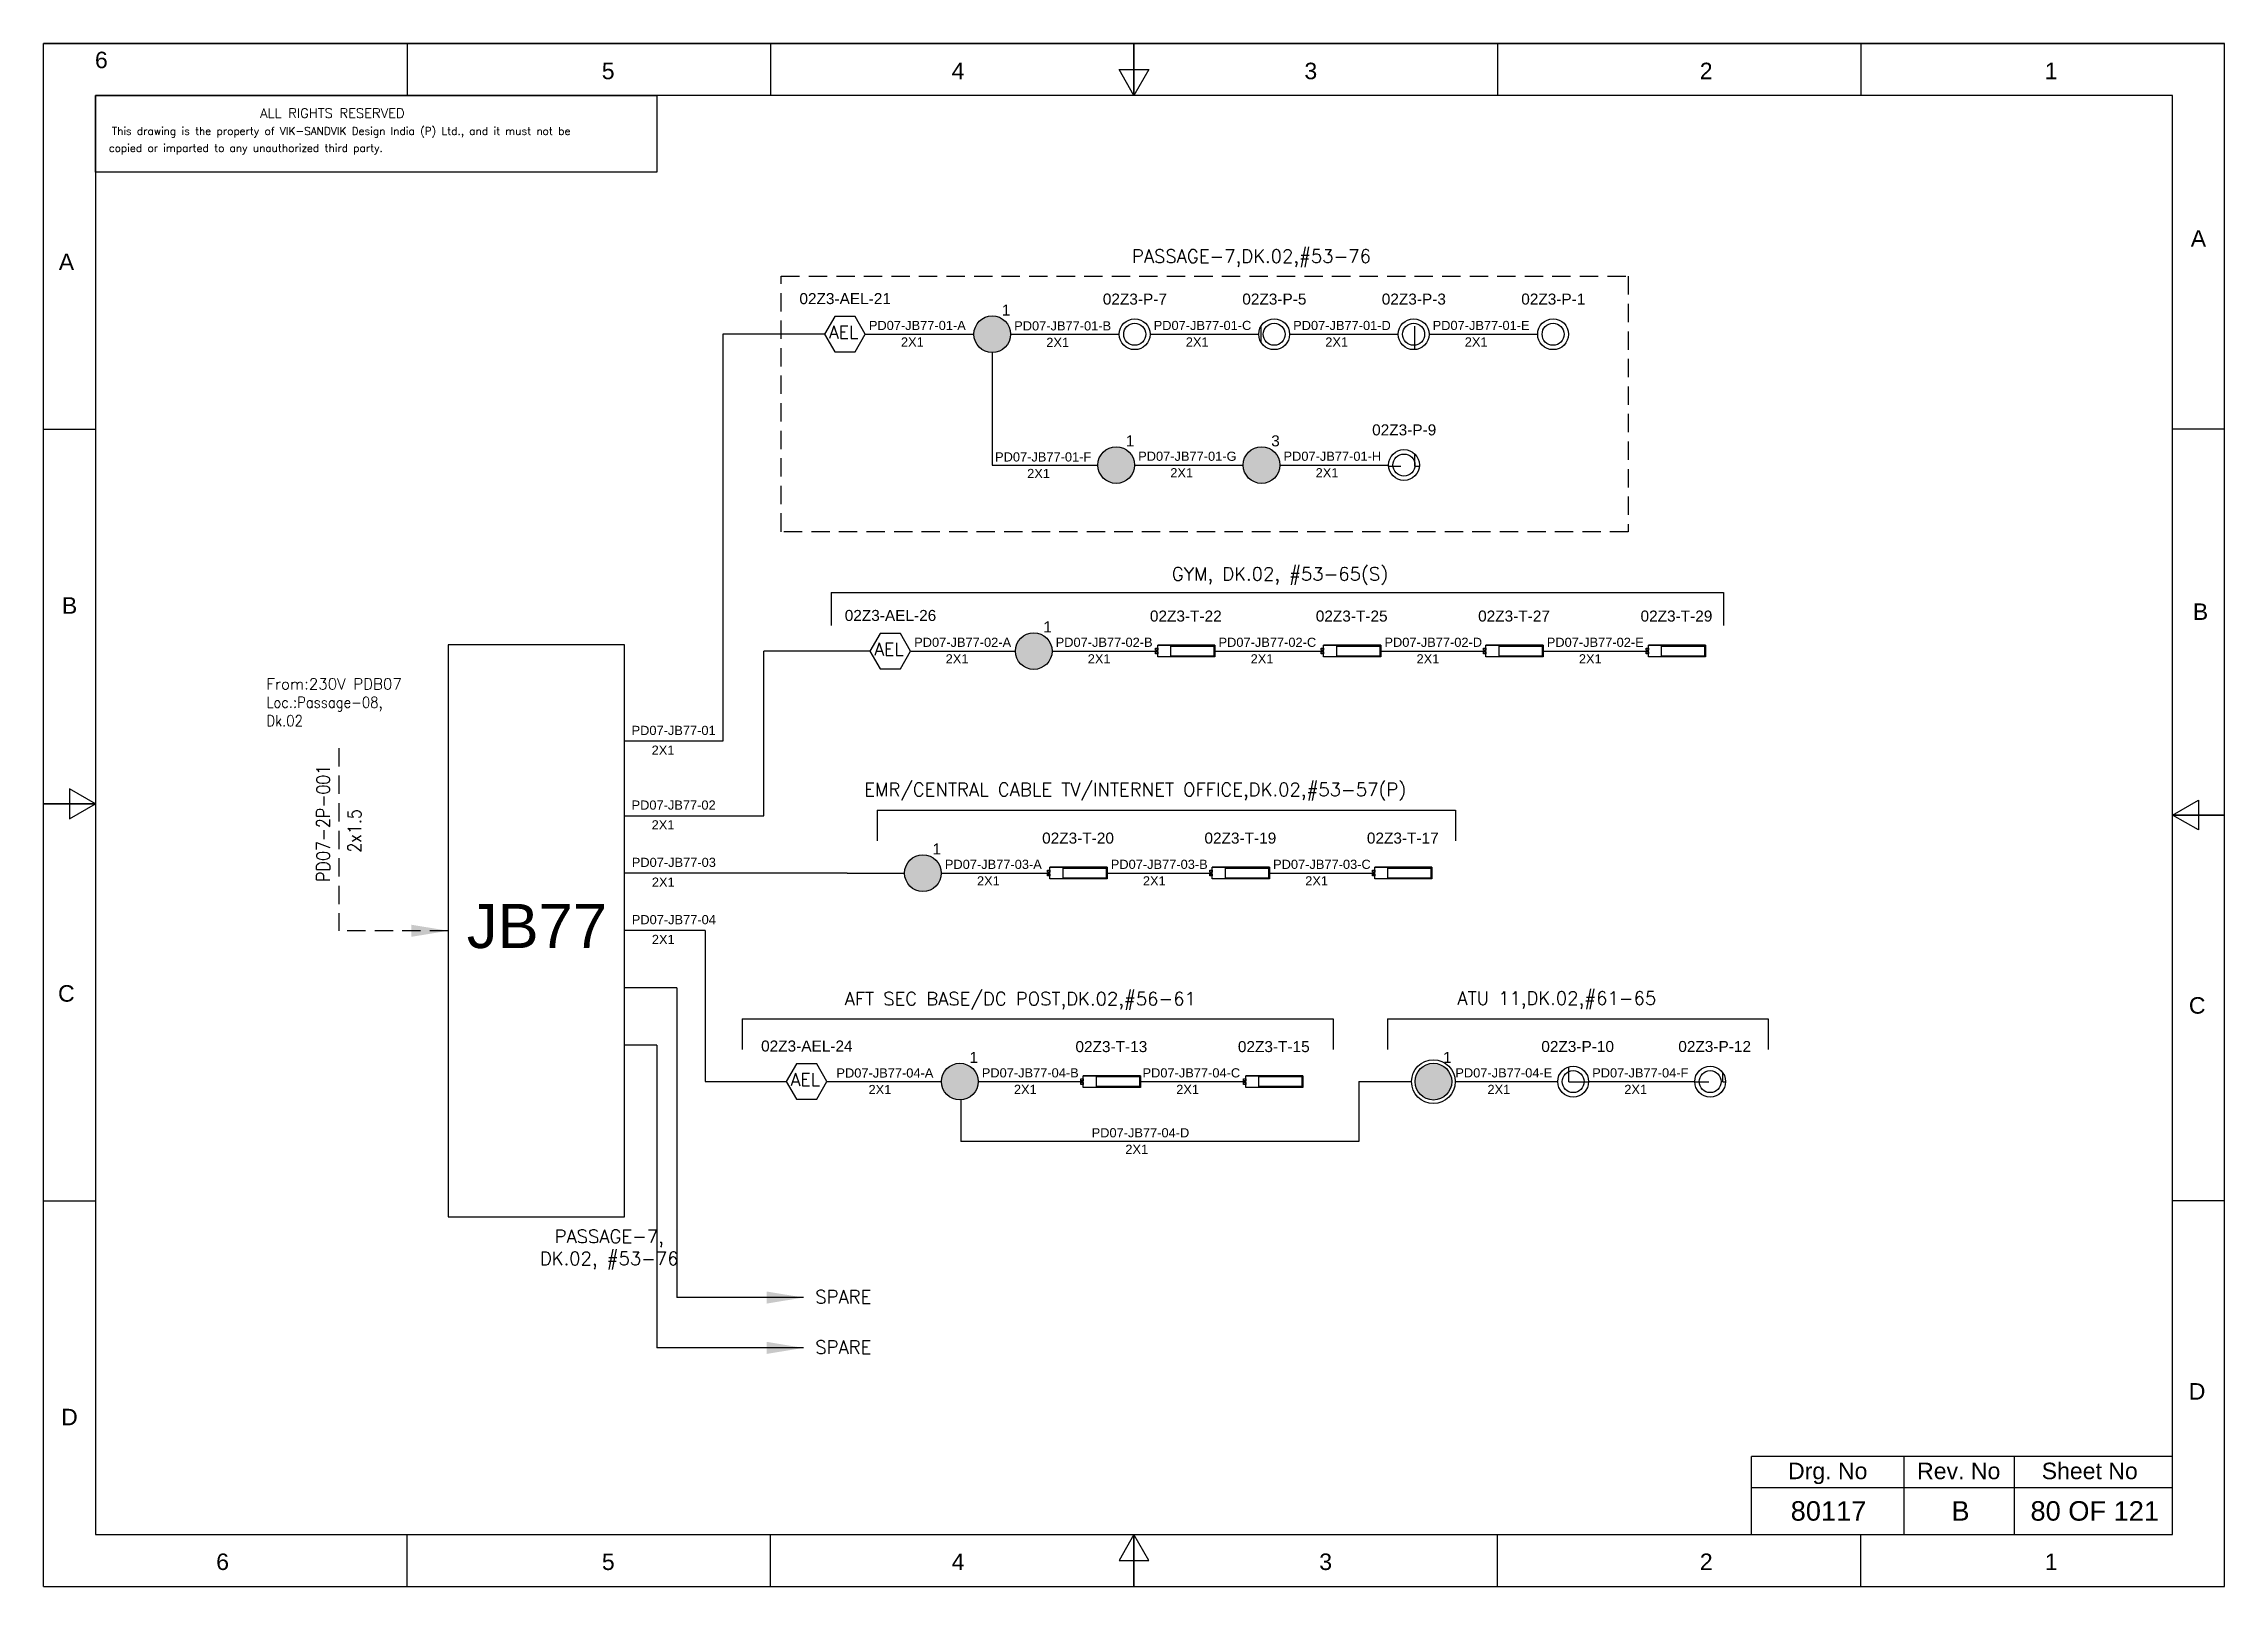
# Model space of a CAD drawing. Header units: inches. Extents: x -3311 to 1429, y -713 to 2436.
# Drawn here: x -3309.1 to -3012.1, y 98.9 to 309 of the extents above; entities that cross this region are included whole.
import ezdxf
from ezdxf.enums import TextEntityAlignment as Align

# ---------------------------------------------------------------- set-up
doc = ezdxf.new("R2010")
doc.units = ezdxf.units.IN
doc.linetypes.add('HIDDEN', pattern=[0.375, 0.25, -0.125])
doc.linetypes.add('SOLID', pattern=[0])
for name, color, linetype, lineweight in [('ELEC_TXT-025', 1, 'Continuous', 25), ('HEL-025', 1, 'Continuous', 25), ('HEL-035', 2, 'Continuous', 35)]:
    doc.layers.add(name, color=color, linetype=linetype, lineweight=lineweight)
doc.layers.add('LINE', color=3, linetype='SOLID')
doc.styles.add('_NORMAL', font='arial.ttf')
doc.styles.add('ROMANS', font='simplex.shx', dxfattribs={"width": 0.88})
doc.styles.get("Standard").update_dxf_attribs({"font": 'arial.ttf'})
doc.dimstyles.get("Standard").update_dxf_attribs({"dimtxt": 0.18, "dimasz": 0.18, "dimexe": 0.18, "dimexo": 0.0625, "dimgap": 0.09, "dimtad": 0, "dimtih": 1, "dimtoh": 1, "dimdec": 4, "dimzin": 0, "dimdsep": 46, "dimtxsty": 'Standard', "dimcen": 0.09, "dimadec": 0, "dimazin": 0, "dimtfac": 1, "dimtdec": 4, "dimtofl": 0, "dimtmove": 0, "dimatfit": 3, "dimfxl": 1, "dimtolj": 1, "dimtzin": 0, "dimarcsym": 0})
pattern_1 = [(0, (0, 0), (0, 6.985), [5.08, -1.905]), (90, (0, 0), (-6.985, 4e-16), [5.08, -1.905])]

msp = doc.modelspace()

# ---------------------------------------------------------------- texts
at = {"color": 7}
for s, p in [('PD07-JB77-01-A', (-3196.665583570289, 270.0098554379983, -0.0541218630375611)), ('PD07-JB77-01-B', (-3176.870876162847, 269.954801690883, -0.0811827945563417)), ('PD07-JB77-01-C', (-3157.874749557949, 270.0098286645734, -0.0811827945563417)), ('PD07-JB77-01-D', (-3138.879332551598, 270.0098377973918, -0.0811827945563417)), ('PD07-JB77-01-E', (-3119.883915545344, 270.0098377973918, -0.1082437260751223)), ('2X1', (-3192.294875014518, 267.755701561453, -0.0541218630375611)), ('2X1', (-3172.50016760799, 267.7005801980708, -0.0811827945563417)), ('2X1', (-3153.504041002922, 267.7556339451867, -0.0541218630375611)), ('2X1', (-3134.508623996666, 267.7556339451867, -0.0811827945563417)), ('2X1', (-3115.513206990413, 267.7556339451867, -0.1082437260751223)), ('PD07-JB77-01-F', (-3179.476490433341, 252.1064544934968, -0.0541218630375611)), ('PD07-JB77-01-G', (-3159.98680247678, 252.2007788377646, -0.0811827945563417)), ('PD07-JB77-01-H', (-3140.191385470524, 252.200778837765, -0.0811827945563417)), ('2X1', (-3175.105781878412, 249.8522506412917, -0.0541218630375611)), ('2X1', (-3155.616093921849, 249.9465749855594, -0.0811827945563417)), ('2X1', (-3135.820676915593, 249.9465749855599, -0.0811827945563417)), ('PD07-JB77-02-A', (-3190.490485068071, 226.8677241718433)), ('2X1', (-3186.20617425575, 224.613470841156)), ('PD07-JB77-02-B', (-3171.223675283166, 226.8676923339681)), ('2X1', (-3166.852966728308, 224.613470841156)), ('PD07-JB77-02-C', (-3149.041569057644, 226.8671104919263, -0.0541218630375612)), ('2X1', (-3144.670860502617, 224.6129157725391, -0.0270609315187806)), ('PD07-JB77-02-D', (-3126.447409912929, 226.8671196247442, -0.0270609315187806)), ('2X1', (-3122.076701357998, 224.6129157725391, -0.0270609315187806)), ('PD07-JB77-02-E', (-3104.339718590115, 226.8671196247442, -0.0541218630375612)), ('2X1', (-3099.969010035185, 224.6129157725391, -0.0541218630375612)), ('PD07-JB77-01', (-3228.982344328465, 214.8680671655338)), ('2X1', (-3226.251401588199, 212.1744233734889)), ('PD07-JB77-02', (-3228.982344328465, 204.7010201355579)), ('2X1', (-3226.251401588199, 202.007376343513)), ('PD07-JB77-03', (-3228.952110100497, 196.8993889996263)), ('PD07-JB77-03-A', (-3186.312789586114, 196.6317680404918, -0.0270609315187806)), ('PD07-JB77-03-B', (-3163.718630441398, 196.6317771733097)), ('PD07-JB77-03-C', (-3141.610939118587, 196.6317771733097, -0.0270609315187806)), ('2X1', (-3226.221167360229, 194.2057452075814)), ('2X1', (-3181.942081031087, 194.3775733211046)), ('2X1', (-3159.347921886468, 194.3775733211046)), ('2X1', (-3137.240230563656, 194.3775733211046, -0.0270609315187806)), ('PD07-JB77-04', (-3228.952110100497, 189.0977578636939)), ('2X1', (-3226.221167360229, 186.404114071649)), ('PD07-JB77-04-A', (-3201.082262201732, 168.2215921497973)), ('PD07-JB77-04-B', (-3181.286925239061, 168.2386254218563)), ('PD07-JB77-04-C', (-3159.395939230446, 168.2386254218563, -0.0270609315187806)), ('PD07-JB77-04-E', (-3116.789887642057, 168.2373657151097, -0.0541218630375612)), ('PD07-JB77-04-F', (-3098.156820673452, 168.2373657151097, -0.0541218630375612)), ('2X1', (-3196.711553646801, 165.9673882975921)), ('2X1', (-3176.916216684131, 165.9844215696512)), ('2X1', (-3154.808525361319, 165.9844215696512, -0.0270609315187806)), ('2X1', (-3112.419179086286, 165.9832118385643, -0.0541218630375612)), ('2X1', (-3093.786112117681, 165.9832118385643, -0.0541218630375612)), ('PD07-JB77-04-D', (-3166.323475965182, 160.0803154330092, 0.0226012417682819)), ('2X1', (-3161.736062096054, 157.8261115808041, 0.0226012417682819))]:
    msp.add_text(s, height=1.25, dxfattribs=at).set_placement(p)
at = {"color": 7, "lineweight": 30}
msp.add_text('JB77 ', height=6, dxfattribs=at).set_placement((-3240.706571161263, 188.857067043572), align=Align.MIDDLE_CENTER)
at = {"color": 7}
for s, height, p in [('Sheet No', 2.245994999999999, (-3030.396933409945, 114.658533688661)), ('Drg. No', 2.245994999999999, (-3066.075950482776, 114.658533688661)), ('Rev. No', 2.245994999999999, (-3048.238334853833, 114.6585336886614)), ('80117', 2.65275, (-3065.968255070804, 109.2134179965233)), ('B', 2.65275, (-3047.99758448722, 109.2134179965242)), ('80 OF 121', 2.65275, (-3029.711066937242, 109.2134179965242))]:
    msp.add_text(s, height=height, dxfattribs=at).set_placement(p, align=Align.MIDDLE_CENTER)
at = {"color": 7, "char_height": 1.8, "attachment_point": 1, "style": '_NORMAL'}
for s, insert, width in [('{\\Fromans|c0;\\C2;PASSAGE-7,DK.02,#53-76}', (-3160.840022925233, 280.9757750555463, 0.1619979061960787), 40.2117073211565), ('{\\Fromans|c0;\\C2;EMR/CENTRAL CABLE TV/INTERNET OFFICE,DK.02,#53-57(P)}', (-3197.315798385861, 208.3398845273109, 0.2161197692336398), 99.63531728856094), ('{\\Fromans|c0;\\C2;AFT SEC BASE/DC POST,DK.02,#56-61}', (-3199.957918571087, 179.8598336332079, 0.2161197692336398), 59.71369568218586), ('{\\Fromans|c0;\\C2;ATU 11,DK.02,#61-65}', (-3116.51813495477, 179.9467327758575, 0.1619979061960787), 74.17760965465446), ('{\\Fromans|c0;\\C2;SPARE}', (-3203.96126805862, 139.263265078469), 8.165826236390785), ('{\\Fromans|c0;\\C2;SPARE}', (-3203.96126805862, 132.4076361786701), 8.165826236390785)]:
    msp.add_mtext(s, dxfattribs=dict(at, insert=insert, width=width))
at = {"insert": (-3155.407574415776, 237.6936469452799), "char_height": 1.8, "width": 80.35367833693469, "attachment_point": 1, "style": '_NORMAL'}
msp.add_mtext('{\\Fromans|c0;\\C2;GYM, DK.02, #53-65(S)}', dxfattribs=at)
at = {"color": 7, "insert": (-3278.719561294876, 222.5671770037938), "char_height": 1.5, "width": 36.88843007146136, "attachment_point": 1}
msp.add_mtext('{\\Fromans|c0;\\C2;From:230V PDB07 \\P\\Fsimplex|c0;\\W0.88;Loc.:Passage-08,      \\PDk.02}', dxfattribs=at)
at = {"color": 7, "insert": (-3271.885196696742, 194.8663954268195), "char_height": 1.8, "width": 17.12963194783359, "attachment_point": 1, "rotation": 90, "style": '_NORMAL'}
msp.add_mtext('{\\Fromans|c0;\\W0.88;PD07-2P-001}', dxfattribs=at)
at = {"color": 7, "insert": (-3267.614245296604, 198.8671670944045), "char_height": 1.8, "attachment_point": 1, "rotation": 90, "style": '_NORMAL'}
msp.add_mtext('{\\Fsimplex|c0;\\W0.88;2x1.5}', dxfattribs=at)
at = {"color": 7, "insert": (-3241.479401287676, 147.4955623346168), "char_height": 1.8, "attachment_point": 1, "style": '_NORMAL'}
msp.add_mtext('\\pxqc;{\\Fromans|c0;\\C2;PASSAGE-7, \\PDK.02, #53-76}', dxfattribs=at)

# ---------------------------------------------------------------- blocks, each defined once
blk = doc.blocks.new('FIXED_KEY_SWITCH')
h = blk.add_hatch(color=1)
h.dxf.hatch_style = 1
edge = h.paths.add_edge_path()
edge.add_arc((848.1293472096052, 1737.458094578189), 2.5, 0, 360)
at = {"color": 1}
blk.add_circle((848.1293472096052, 1737.458094578189), 2.5, dxfattribs=at)
at = {"color": 7, "insert": (849.4370786624187, 1741.499464984656), "char_height": 1.5, "attachment_point": 1, "style": '_NORMAL'}
blk.add_mtext_dynamic_manual_height_columns('1', width=1.5, gutter_width=7.5, heights=[0], dxfattribs=at)
blk = doc.blocks.new('SWT')
blk.add_blockref('FIXED_KEY_SWITCH', (0, 0))
blk.add_attdef('TAG_NO', (844.5529265958943, 1741.112352781243), '', height=1.5)
blk = doc.blocks.new('AEL')
at = {"color": 4}
blk.add_lwpolyline([(989.9752931674598, -190.0937488762077), (992.7522595313308, -190.0937488762077), (994.140742713266, -187.6888254596407), (992.7522595313308, -185.2839020430737), (989.9752931674598, -185.2839020430737), (988.5868099855245, -187.6888254596407)], close=True, dxfattribs=at)
at = {"color": 4, "style": 'ROMANS'}
blk.add_text('AEL', height=1.725, dxfattribs=at).set_placement((989.1959836497424, -188.2711585409042))
blk = doc.blocks.new('AEL_L')
blk.add_blockref('AEL', (0, 0))
blk.add_attdef('TAG_NO', (986.5509174898416, -183.5896636619281), '', height=1.5)
blk = doc.blocks.new('2A')
at = {"color": 7, "lineweight": -3, "ltscale": 2.5}
blk.add_line((790.0248076338233, 1997.62080387622, -0.0270609315187806), (782.2260654954592, 1997.62080387622, -0.0270609315187806), dxfattribs=at)
at = {"color": 7, "lineweight": -3, "ltscale": 2.5, "elevation": -0.0270609315187806}
for points in [[(781.9116000866528, 1997.205709536597), (782.2260654954592, 1997.205709536597), (782.2260654954592, 1996.941558593201), (781.9116000866528, 1996.941558593201)], [(781.9116000866528, 1996.702564882509), (782.2260654954592, 1996.702564882509), (782.2260654954592, 1996.438413939113), (781.9116000866528, 1996.438413939113)], [(782.2260654954592, 1997.62080387622), (790.0248076338233, 1997.62080387622), (790.0248076338233, 1996.02331959949), (782.2260654954592, 1996.02331959949)], [(784.0292030799361, 1997.501307020874), (789.8782596837103, 1997.501307020874), (789.8782596837103, 1996.142816454836), (784.0292030799361, 1996.142816454836)]]:
    blk.add_lwpolyline(points, close=True, dxfattribs=at)
blk = doc.blocks.new('LED TUBE LIGHT 30W')
blk.add_blockref('2A', (179.9054482727602, -357.8945967387995))
blk.add_attdef('TAG_NO.', (962.5195036238373, 1642.970585224031), '', height=1.5)
blk = doc.blocks.new('1')
h = blk.add_hatch()
h.set_pattern_fill('ANGLE', color=6)
h.set_pattern_definition(pattern_1)
h.paths.add_polyline_path([(303.2302353130694, 2044.429466900096, 1), (306.2249300712715, 2044.429466900096, 1)], flags=0)
h.paths.add_polyline_path([(302.6275826921704, 2044.429466900096, 1), (306.8275826921705, 2044.429466900096, 1)])
h.paths.add_polyline_path([(306.2249300712715, 2044.429466900096, -1), (303.2302353130694, 2044.429466900096, -1)], flags=16)
h = blk.add_hatch()
h.set_pattern_fill('ANGLE', color=6)
h.set_pattern_definition(pattern_1)
h.paths.add_polyline_path([(303.2302353130694, 2044.429466900096, 1), (306.2249300712715, 2044.429466900096, 1)])
at = {"color": 6}
for radius in [2.099999999999999, 1.497347379101032]:
    blk.add_circle((304.7275826921705, 2044.429466900096), radius, dxfattribs=at)
blk = doc.blocks.new('LED PENDENT LIGHT 15W')
blk.add_blockref('1', (0, 0))
blk.add_attdef('TAG_NO', (301.6269754207697, 2048.098214413763), '', height=1.5)
blk = doc.blocks.new('fr')
at = {"color": 7, "linetype": 'Continuous'}
for p, q in [((33763.99041882888, 4500.404704292372), (33466.99094982888, 4500.404704292372)), ((33466.99094982888, 4500.404704292372), (33763.99041882888, 4500.404704292372)), ((33466.99094982888, 4290.333634292372), (33466.99094982888, 4500.404704292372)), ((33516.49086132888, 4500.404704292372), (33516.49086132888, 4493.331604292372)), ((33565.99077282888, 4500.404704292372), (33565.99077282888, 4493.331604292372)), ((33615.49068432888, 4500.404704292372), (33615.49068432888, 4493.331604292372)), ((33615.49068432888, 4493.331604292372), (33615.49068432888, 4500.404704292372)), ((33615.49068432888, 4500.404704292372), (33615.49068432888, 4493.331604292372)), ((33664.99059582888, 4500.404704292372), (33664.99059582888, 4493.331604292372)), ((33714.49050732888, 4500.404704292372), (33714.49050732888, 4493.331604292372)), ((33763.99041882888, 4290.333634292372), (33763.99041882888, 4500.404704292372)), ((33763.99041882888, 4290.333634292372), (33763.99041882888, 4500.404704292372)), ((33615.49068432888, 4493.331604292372), (33613.44882182088, 4496.868154292371)), ((33613.44882182088, 4496.868154292371), (33617.53254683689, 4496.868154292371)), ((33617.53254683689, 4496.868154292371), (33615.49068432888, 4493.331604292372)), ((33756.91731882888, 4493.331604292372), (33474.06404982888, 4493.331604292372)), ((33474.06404982888, 4493.331604292372), (33474.06404982888, 4297.406734292372)), ((33756.91731882888, 4297.406734292372), (33756.91731882888, 4493.331604292372)), ((33466.99094982888, 4447.886936792373), (33474.06404982888, 4447.886936792373)), ((33763.99041882888, 4447.886936792373), (33756.91731882888, 4447.886936792373)), ((33474.06404982888, 4396.869169292371), (33470.52749982888, 4398.911031800373)), ((33470.52749982888, 4398.911031800373), (33470.52749982888, 4394.827306784372)), ((33466.99094982888, 4396.869169292371), (33474.06404982888, 4396.869169292371)), ((33474.06404982888, 4396.869169292371), (33466.99094982888, 4396.869169292371)), ((33466.99094982888, 4396.869169292371), (33474.06404982888, 4396.869169292371)), ((33470.52749982888, 4394.827306784372), (33474.06404982888, 4396.869169292371)), ((33756.91731882888, 4395.369169292371), (33760.45386882887, 4397.411031800371)), ((33760.45386882887, 4397.411031800371), (33760.45386882887, 4393.327306784372)), ((33763.99041882888, 4395.369169292371), (33756.91731882888, 4395.369169292371)), ((33760.45386882887, 4393.327306784372), (33756.91731882888, 4395.369169292371)), ((33756.91731882888, 4395.369169292371), (33763.99041882888, 4395.369169292371)), ((33763.99041882888, 4395.369169292371), (33756.91731882888, 4395.369169292371)), ((33466.99094982888, 4342.851401792372), (33474.06404982888, 4342.851401792372)), ((33763.99041882888, 4342.851401792372), (33756.91731882888, 4342.851401792372)), ((33474.06404982888, 4297.406734292372), (33756.91731882888, 4297.406734292372)), ((33516.49086132888, 4290.333634292372), (33516.49086132888, 4297.406734292372)), ((33565.99077282888, 4290.333634292372), (33565.99077282888, 4297.406734292372)), ((33615.49068432888, 4297.406734292372), (33613.44882182088, 4293.870184292372)), ((33615.49068432888, 4290.333634292372), (33615.49068432888, 4297.406734292372)), ((33617.53254683689, 4293.870184292372), (33615.49068432888, 4297.406734292372)), ((33615.49068432888, 4297.406734292372), (33615.49068432888, 4290.333634292372)), ((33615.49068432888, 4290.333634292372), (33615.49068432888, 4297.406734292372)), ((33664.99059582888, 4290.333634292372), (33664.99059582888, 4297.406734292372)), ((33714.49050732888, 4290.333634292372), (33714.49050732888, 4297.406734292372)), ((33613.44882182088, 4293.870184292372), (33617.53254683689, 4293.870184292372)), ((33466.99094982888, 4290.333634292372), (33763.99041882888, 4290.333634292372)), ((33466.99094982888, 4290.333634292372), (33763.99041882888, 4290.333634292372))]:
    blk.add_line(p, q, dxfattribs=at)
at = {"color": 7, "style": '_NORMAL'}
for s, p in [('6', (33474.85554122253, 4498.184568051995)), ('5', (33543.88086868043, 4496.684568051995)), ('4', (33591.52292783513, 4496.684568051995)), ('3', (33639.57026672662, 4496.684568051994)), ('2', (33693.41447692277, 4496.684568051995)), ('1', (33740.39470872623, 4496.684568051995)), ('A', (33760.45386882887, 4473.878661882723)), ('A', (33470.10256842159, 4470.684646417788)), ('B', (33470.52499920517, 4423.895143770592)), ('B', (33760.73536651571, 4423.056339053171)), ('C', (33470.08476970382, 4371.074991954313)), ('C', (33760.28539060379, 4369.440827315858)), ('D', (33760.2726824658, 4316.886883350412)), ('D', (33470.50885169667, 4313.392487638034)), ('6', (33491.36728552911, 4293.686598051996)), ('5', (33543.89261298701, 4293.686598051996)), ('4', (33591.53467214172, 4293.686598051996)), ('3', (33641.59491144936, 4293.686598051996)), ('2', (33693.42622122935, 4293.686598051996)), ('1', (33740.40645303282, 4293.686598051996))]:
    blk.add_text(s, height=2.245709249999999, dxfattribs=at).set_placement(p, align=Align.MIDDLE_CENTER)
blk = doc.blocks.new('A$C4BAD7D21')
at = {"layer": 'HEL-025'}
blk.add_lwpolyline([(-34000.00013845507, -7.23888515495e-05), (-34000.00013845501, 2086.008166713233), (-18713.72949524718, 2086.008166713277), (-18713.72949524724, -7.23888078937e-05)], close=True, dxfattribs=at)
at = {"layer": 'HEL-025', "style": 'ROMANS'}
for s, p in [('This drawing is the property of VIK-SANDVIK Design India (P) Ltd., and it must not be', (-33557.56104603212, 1015.847137906297)), (' copied or imparted to any unauthorized third party.', (-33784.71575493622, 550.1417873854515))]:
    blk.add_text(s, height=210, dxfattribs=at).set_placement(p)
at = {"layer": 'HEL-035', "style": 'ROMANS'}
blk.add_text('     ALL RIGHTS RESERVED', height=262.5, dxfattribs=at).set_placement((-30497.35732344113, 1475.667350434829))
blk = doc.blocks.new('LHS_SWITCH')
h = blk.add_hatch(color=1)
h.dxf.hatch_style = 1
edge = h.paths.add_edge_path()
edge.add_arc((2067.218049180806, 3641.353356733535), 2, 0, 360)
at = {"color": 1}
blk.add_circle((2067.218049180806, 3641.353356733535), 2, dxfattribs=at)
at = {"color": 7, "insert": (2068.264234343057, 3644.586453058708), "char_height": 1.2, "attachment_point": 1, "style": '_NORMAL'}
blk.add_mtext_dynamic_manual_height_columns('3', width=1.5, gutter_width=7.5, heights=[0], dxfattribs=at)

# ---------------------------------------------------------------- linework, layer by layer
for p, q in [((-3216.553214562909, 269.4373549623579), (-3216.553214562909, 214.0279725041828)), ((-3202.709993502233, 269.4373549623579, -0.0541218630375611), (-3216.553214562909, 269.4373549623579, -0.0541218630375611)), ((-3210.977141773904, 203.8609254742068), (-3210.977141773904, 226.295691663714)), ((-3195.542260573292, 204.6284321143562, -0.0541218630375611), (-3116.790521690332, 204.6284321143571, -0.0541218630375611)), ((-3199.601606868003, 196.0592943382757), (-3229.959564907425, 196.0592943382757)), ((-3218.946254422018, 188.2576632023438), (-3229.959564907425, 188.2576632023438)), ((-3218.946254422018, 188.2576632023438), (-3218.94625442202, 167.6674077352941)), ((-3222.824582779459, 180.4560320664113), (-3229.959564907425, 180.4560320664113)), ((-3222.824582779459, 180.4560320664118), (-3222.824582779459, 138.2662712763385)), ((-3213.911412040563, 176.2164820702783, -0.0541218630375611), (-3133.442574226632, 176.2164820702783, -0.0541218630375611)), ((-3126.019358309255, 176.2352803629028, -0.1082437260751223), (-3074.167936844327, 176.2352803629037, -0.1082437260751223)), ((-3225.546067337934, 172.6544009304789), (-3229.959564907425, 172.6544009304789)), ((-3225.546067337934, 172.6544009304798), (-3225.546067337934, 131.4106423765397)), ((-3184.15999060451, 165.1701663502223), (-3184.1377221001, 159.5078325979752))]:
    msp.add_line(p, q)
at = {"color": 7, "linetype": 'Continuous'}
for p, q in [((-3019.130289469722, 116.6071690350345), (-3076.449163973437, 116.6071690350345)), ((-3076.449163973437, 106.0113942194794), (-3076.449163973437, 116.6071690350345)), ((-3055.676562317862, 106.0113942194794), (-3055.676562317862, 116.6071690350345)), ((-3040.660292562242, 106.0113942194794), (-3040.660292562242, 116.6071690350345)), ((-3076.449163973437, 112.4243739635567), (-3019.130289469722, 112.4243739635567))]:
    msp.add_line(p, q, dxfattribs=at)
at = {"linetype": 'HIDDEN', "ltscale": 10, "elevation": -0.1082437260751222}
msp.add_lwpolyline([(-3208.591656465131, 277.3324234926167), (-3093.238064666064, 277.3324234926167), (-3093.238064666064, 242.5513313574584), (-3208.591656465131, 242.5513313574584)], close=True, dxfattribs=at)
msp.add_lwpolyline([(-3229.959564907425, 227.1583154498403), (-3253.961841162603, 227.1583154498403), (-3253.961841162603, 149.257396163649), (-3229.959564907425, 149.257396163649)], close=True)
at = {"linetype": 'HIDDEN', "ltscale": 10}
msp.add_lwpolyline([(-3268.831753992871, 213.0856491237719), (-3268.831753992871, 188.2078558067446)], dxfattribs=at)
at = {"layer": 'LINE', "color": 0}
for p, q in [((-3197.156060774492, 269.4373549623579, -0.0541218630375611), (-3182.360643768237, 269.4373549623579, -0.0541218630375611)), ((-3177.360643768237, 269.4373549623581, -0.0541218630375611), (-3162.565226761982, 269.4373549623579, -0.0541218630375611)), ((-3158.365226761981, 269.4373549623579, -0.0541218630375611), (-3143.569809755726, 269.4373549623579, -0.0541218630375611)), ((-3139.369809755727, 269.4373549623579, -0.0811827945563417), (-3124.574392749473, 269.4373549623579, -0.0811827945563417)), ((-3120.374392749472, 269.4373549623579, -0.1082437260751223), (-3105.578975743218, 269.4373549623579, -0.1082437260751223)), ((-3179.860643768237, 266.9373549623581, -0.0541218630375611), (-3179.860643768237, 251.6282960027308, -0.0541218630375611)), ((-3179.860643768237, 251.628296002731, -0.0541218630375611), (-3165.477279680907, 251.6282960027306, -0.0811827945563417)), ((-3160.477279680907, 251.6282960027306, -0.0811827945563417), (-3145.681862674653, 251.6282960027306, -0.0811827945563417)), ((-3140.681862674652, 251.6282960027311, -0.0811827945563417), (-3125.886445668396, 251.6282960027311, -0.0811827945563417)), ((-3201.816382070858, 234.2651566054205), (-3201.816382070858, 229.765156605421)), ((-3201.816382070858, 234.2651566054205), (-3080.252060953112, 234.2651566054205)), ((-3080.252060953112, 234.2651566054205), (-3080.252060953112, 229.765156605421)), ((-3190.980962272274, 226.2952236962028), (-3176.714152487166, 226.2952236962028)), ((-3171.714152487166, 226.295223696203), (-3157.33078840004, 226.2951918583276, -0.0270609315187806)), ((-3149.532046261676, 226.2946367897102, -0.0270609315187806), (-3134.736629255421, 226.2946367897102, -0.0270609315187806)), ((-3126.937887117057, 226.2946367897102, -0.0270609315187806), (-3112.628937932609, 226.2946367897102, -0.0541218630375612)), ((-3104.830195794245, 226.2946367897102, -0.0541218630375612), (-3090.50908230014, 226.2946367897102, -0.0811827945563418)), ((-3216.553214562909, 214.0279725041828), (-3229.959564907426, 214.0279725041828)), ((-3229.959564907425, 203.8609254742064), (-3210.977141773904, 203.8609254742068)), ((-3195.542260573292, 204.6284321143562, -0.0541218630375611), (-3195.542260573292, 200.4388823055506, -0.0541218630375611)), ((-3116.790521690332, 204.6284321143562, -0.0541218630375611), (-3116.790521690332, 200.438882305551, -0.0541218630375611)), ((-3199.601606868003, 196.0592943382757), (-3191.803266790146, 196.0592943382757)), ((-3186.803266790146, 196.0592943382756), (-3172.007849783892, 196.0592943382757)), ((-3164.209107645528, 196.0592943382757), (-3149.900158461081, 196.0592943382757, -0.0270609315187806)), ((-3142.101416322717, 196.0592943382757, -0.0270609315187806), (-3127.780302828612, 196.0592943382757, -0.0541218630375612)), ((-3213.911412040563, 176.2164820702783, -0.0541218630375611), (-3213.911412040563, 172.0269322614731, -0.0541218630375611)), ((-3133.442574226632, 176.2164820702783, -0.0541218630375611), (-3133.442574226632, 172.0269322614731, -0.0541218630375611)), ((-3126.019358309255, 176.2352803629028, -0.1082437260751223), (-3126.019358309255, 172.0457305540976, -0.1082437260751223)), ((-3074.167936844327, 176.2352803629028, -0.1082437260751223), (-3074.167936844327, 172.0457305540976, -0.1082437260751223)), ((-3218.94625442202, 167.6674077352941), (-3207.928015006525, 167.6674077352936)), ((-3202.374082278782, 167.6674077352936), (-3186.777402123069, 167.6674077352935)), ((-3181.777402123069, 167.667407735293), (-3167.468453258744, 167.6661425868224, -0.0270609315187806)), ((-3159.669711120379, 167.6661425868224, -0.0270609315187806), (-3145.348597626275, 167.6661425868224, -0.0541218630375612)), ((-3129.915110007011, 167.6661425868224, -0.0541218630375612), (-3122.754519546912, 167.6661425868224, -0.0541218630375612)), ((-3116.806209774395, 167.6648774383516, -0.0541218630375612), (-3102.847297877627, 167.6648774383516, -0.0541218630375612)), ((-3098.647297877626, 167.6648774383516, -0.0541218630375612), (-3084.188717228035, 167.6648774383516, -0.0541218630375612))]:
    msp.add_line(p, q, dxfattribs=at)
at = {"layer": 'LINE', "color": 7}
for p, q in [((-3196.535705543523, 226.295691663714), (-3210.977141773904, 226.295691663714)), ((-3129.915110007011, 167.6661425868224, -0.0541218630375612), (-3129.915110007011, 159.5078325979757, -0.0541218630375612)), ((-3129.915110007011, 159.5078325979752), (-3184.137722100099, 159.5078325979752))]:
    msp.add_line(p, q, dxfattribs=at)
at = {"layer": 'LINE', "color": 0}
msp.add_circle((-3119.780364526111, 167.6661425868222, -0.0541218630375612), 2.974155020801596, dxfattribs=at)

# ---------------------------------------------------------------- block references
for name, p in [('fr', (-36776.0476082986, -4191.395340072893)), ('SWT', (-4027.989990977842, -1468.020739615831, -0.0541218630375611)), ('SWT', (-4011.106626890512, -1485.829798575458, -0.0811827945563417)), ('SWT', (-4022.343499696771, -1511.162870881986)), ('SWT', (-4037.432613999751, -1541.398800239914)), ('SWT', (-4032.406749332674, -1569.790686842896)), ('SWT', (-3967.909711735716, -1569.791951991367, -0.0541218630375612))]:
    msp.add_blockref(name, p)
ref = msp.add_blockref('AEL_L', (-4191.296803487758, 457.1261804219984, -0.0541218630375611))
ref.add_attrib('TAG_NO', '02Z3-AEL-21', (-3206.124571446474, 273.5365167600703, -0.0541218630375611), dxfattribs={"color": 4, "height": 1.5})
ref = msp.add_blockref('LED PENDENT LIGHT 15W', (-3465.192809454153, -1774.992111937738, -0.0811827945563417))
ref.add_attrib('TAG_NO', '02Z3-P-7', (-3164.803863312331, 273.4746985996117, -0.0811827945563417), dxfattribs={"height": 1.5})
ref = msp.add_blockref('LED PENDENT LIGHT 15W', (-3446.197392447899, -1774.992111937738, -0.1082437260751223))
ref.add_attrib('TAG_NO', '02Z3-P-5', (-3145.808446306077, 273.4746985996117, -0.1082437260751223), dxfattribs={"height": 1.5})
ref = msp.add_blockref('LED PENDENT LIGHT 15W', (-3427.201975441645, -1774.992111937738, -0.1353046575939029))
ref.add_attrib('TAG_NO', '02Z3-P-3', (-3126.813029299823, 273.4746985996117, -0.1353046575939029), dxfattribs={"height": 1.5})
ref = msp.add_blockref('LED PENDENT LIGHT 15W', (-3408.206558435389, -1774.992111937738, -0.1353046575939029))
ref.add_attrib('TAG_NO', '02Z3-P-1', (-3107.817612293567, 273.4746985996117, -0.1353046575939029), dxfattribs={"height": 1.5})
ref = msp.add_blockref('LED PENDENT LIGHT 15W', (-3428.514028360566, -1792.801170897365, -0.0811827945563417))
ref.add_attrib('TAG_NO', '02Z3-P-9', (-3128.125082218745, 255.6656396399849, -0.0811827945563417), dxfattribs={"height": 1.5})
ref = msp.add_blockref('AEL_L', (-4185.122515529048, 413.9845171233546))
ref.add_attrib('TAG_NO', '02Z3-AEL-26', (-3199.950283487763, 230.3948534614269), dxfattribs={"color": 4, "height": 1.5})
ref = msp.add_blockref('LED TUBE LIGHT 30W', (-4119.462302168256, -1412.632273140728))
ref.add_attrib('TAG_NO.', '02Z3-T-22', (-3158.392194393323, 230.3154971927779), dxfattribs={"height": 1.5})
ref = msp.add_blockref('LED TUBE LIGHT 30W', (-4096.86814302364, -1412.632828209345))
ref.add_attrib('TAG_NO.', '02Z3-T-25', (-3135.798035248704, 230.3149421241605), dxfattribs={"height": 1.5})
ref = msp.add_blockref('LED TUBE LIGHT 30W', (-4074.760451700829, -1412.632828209345, -0.0270609315187806))
ref.add_attrib('TAG_NO.', '02Z3-T-27', (-3113.690343925892, 230.3149421241605, -0.0270609315187806), dxfattribs={"height": 1.5})
ref = msp.add_blockref('LED TUBE LIGHT 30W', (-4052.64059606836, -1412.632828209345, -0.0541218630375612))
ref.add_attrib('TAG_NO.', '02Z3-T-29', (-3091.570488293423, 230.3149421241605, -0.0541218630375612), dxfattribs={"height": 1.5})
ref = msp.add_blockref('LED TUBE LIGHT 30W', (-4134.139363552111, -1442.86817066078, 0.0270609315187806))
ref.add_attrib('TAG_NO.', '02Z3-T-20', (-3173.069255777175, 200.0795996727256, 0.0270609315187806), dxfattribs={"height": 1.5})
ref = msp.add_blockref('LED TUBE LIGHT 30W', (-4112.031672229298, -1442.86817066078))
ref.add_attrib('TAG_NO.', '02Z3-T-19', (-3150.961564454364, 200.0795996727256), dxfattribs={"height": 1.5})
ref = msp.add_blockref('LED TUBE LIGHT 30W', (-4089.91181659683, -1442.86817066078, -0.0270609315187806))
ref.add_attrib('TAG_NO.', '02Z3-T-17', (-3128.841708821895, 200.0795996727256, -0.0270609315187806), dxfattribs={"height": 1.5})
ref = msp.add_blockref('AEL_L', (-4196.514824992049, 355.3562331949343))
ref.add_attrib('TAG_NO', '02Z3-AEL-24', (-3211.342592950765, 171.766569533007), dxfattribs={"color": 4, "height": 1.5})
ref = msp.add_blockref('LED TUBE LIGHT 30W', (-4129.599967026963, -1471.261322412233))
ref.add_attrib('TAG_NO.', '02Z3-T-13', (-3168.529859252027, 171.6864479212727), dxfattribs={"height": 1.5})
ref = msp.add_blockref('LED TUBE LIGHT 30W', (-4107.480111394494, -1471.261322412233, -0.0270609315187806))
ref.add_attrib('TAG_NO.', '02Z3-T-15', (-3146.410003619558, 171.6864479212727, -0.0270609315187806), dxfattribs={"height": 1.5})
ref = msp.add_blockref('LED PENDENT LIGHT 15W', (-3405.474880569797, -1876.764589461744, -0.0541218630375612))
ref.add_attrib('TAG_NO', '02Z3-P-10', (-3105.085934427974, 171.7022210756049, -0.0541218630375612), dxfattribs={"height": 1.5})
ref = msp.add_blockref('LED PENDENT LIGHT 15W', (-3386.816299920205, -1876.764589461744, -0.0541218630375612))
ref.add_attrib('TAG_NO', '02Z3-P-12', (-3086.427353778383, 171.7022210756049, -0.0541218630375612), dxfattribs={"height": 1.5})
at = {"layer": 'ELEC_TXT-025', "color": 0, "xscale": 0.005, "yscale": 0.005, "zscale": 0.005}
msp.add_blockref('A$C4BAD7D21', (-3131.983557777446, 291.506223385913), dxfattribs=at)
at = {"layer": 'LINE', "color": 7, "xscale": 1.25, "yscale": 1.25, "zscale": 1.25}
msp.add_blockref('LHS_SWITCH', (-5727.204424150659, -4300.063399914187, -0.0811827945563417), dxfattribs=at)

msp.set_redraw_order([(e.dxf.handle, doc.entitydb.next_handle()) for e in msp.query("TEXT MTEXT ATTDEF DIMENSION ARC_DIMENSION")])  # texts and dimensions are drawn at this point

# ---------------------------------------------------------------- leaders
at = {"linetype": 'HIDDEN', "ltscale": 10}
msp.add_leader([(-3253.961841162603, 188.2078558067446), (-3268.831753992871, 188.2078558067446)], dimstyle='Standard', override={"dimasz": 5, "dimarcsym": 1}, dxfattribs=at)
for points in [[(-3205.580705697272, 138.2662712763385), (-3222.824582779459, 138.2662712763385)], [(-3205.580705697272, 131.4106423765397), (-3225.546067337934, 131.4106423765397)]]:
    msp.add_leader(points, dimstyle='Standard', override={"dimasz": 5, "dimarcsym": 1})

doc.saveas('drawing.dxf')
